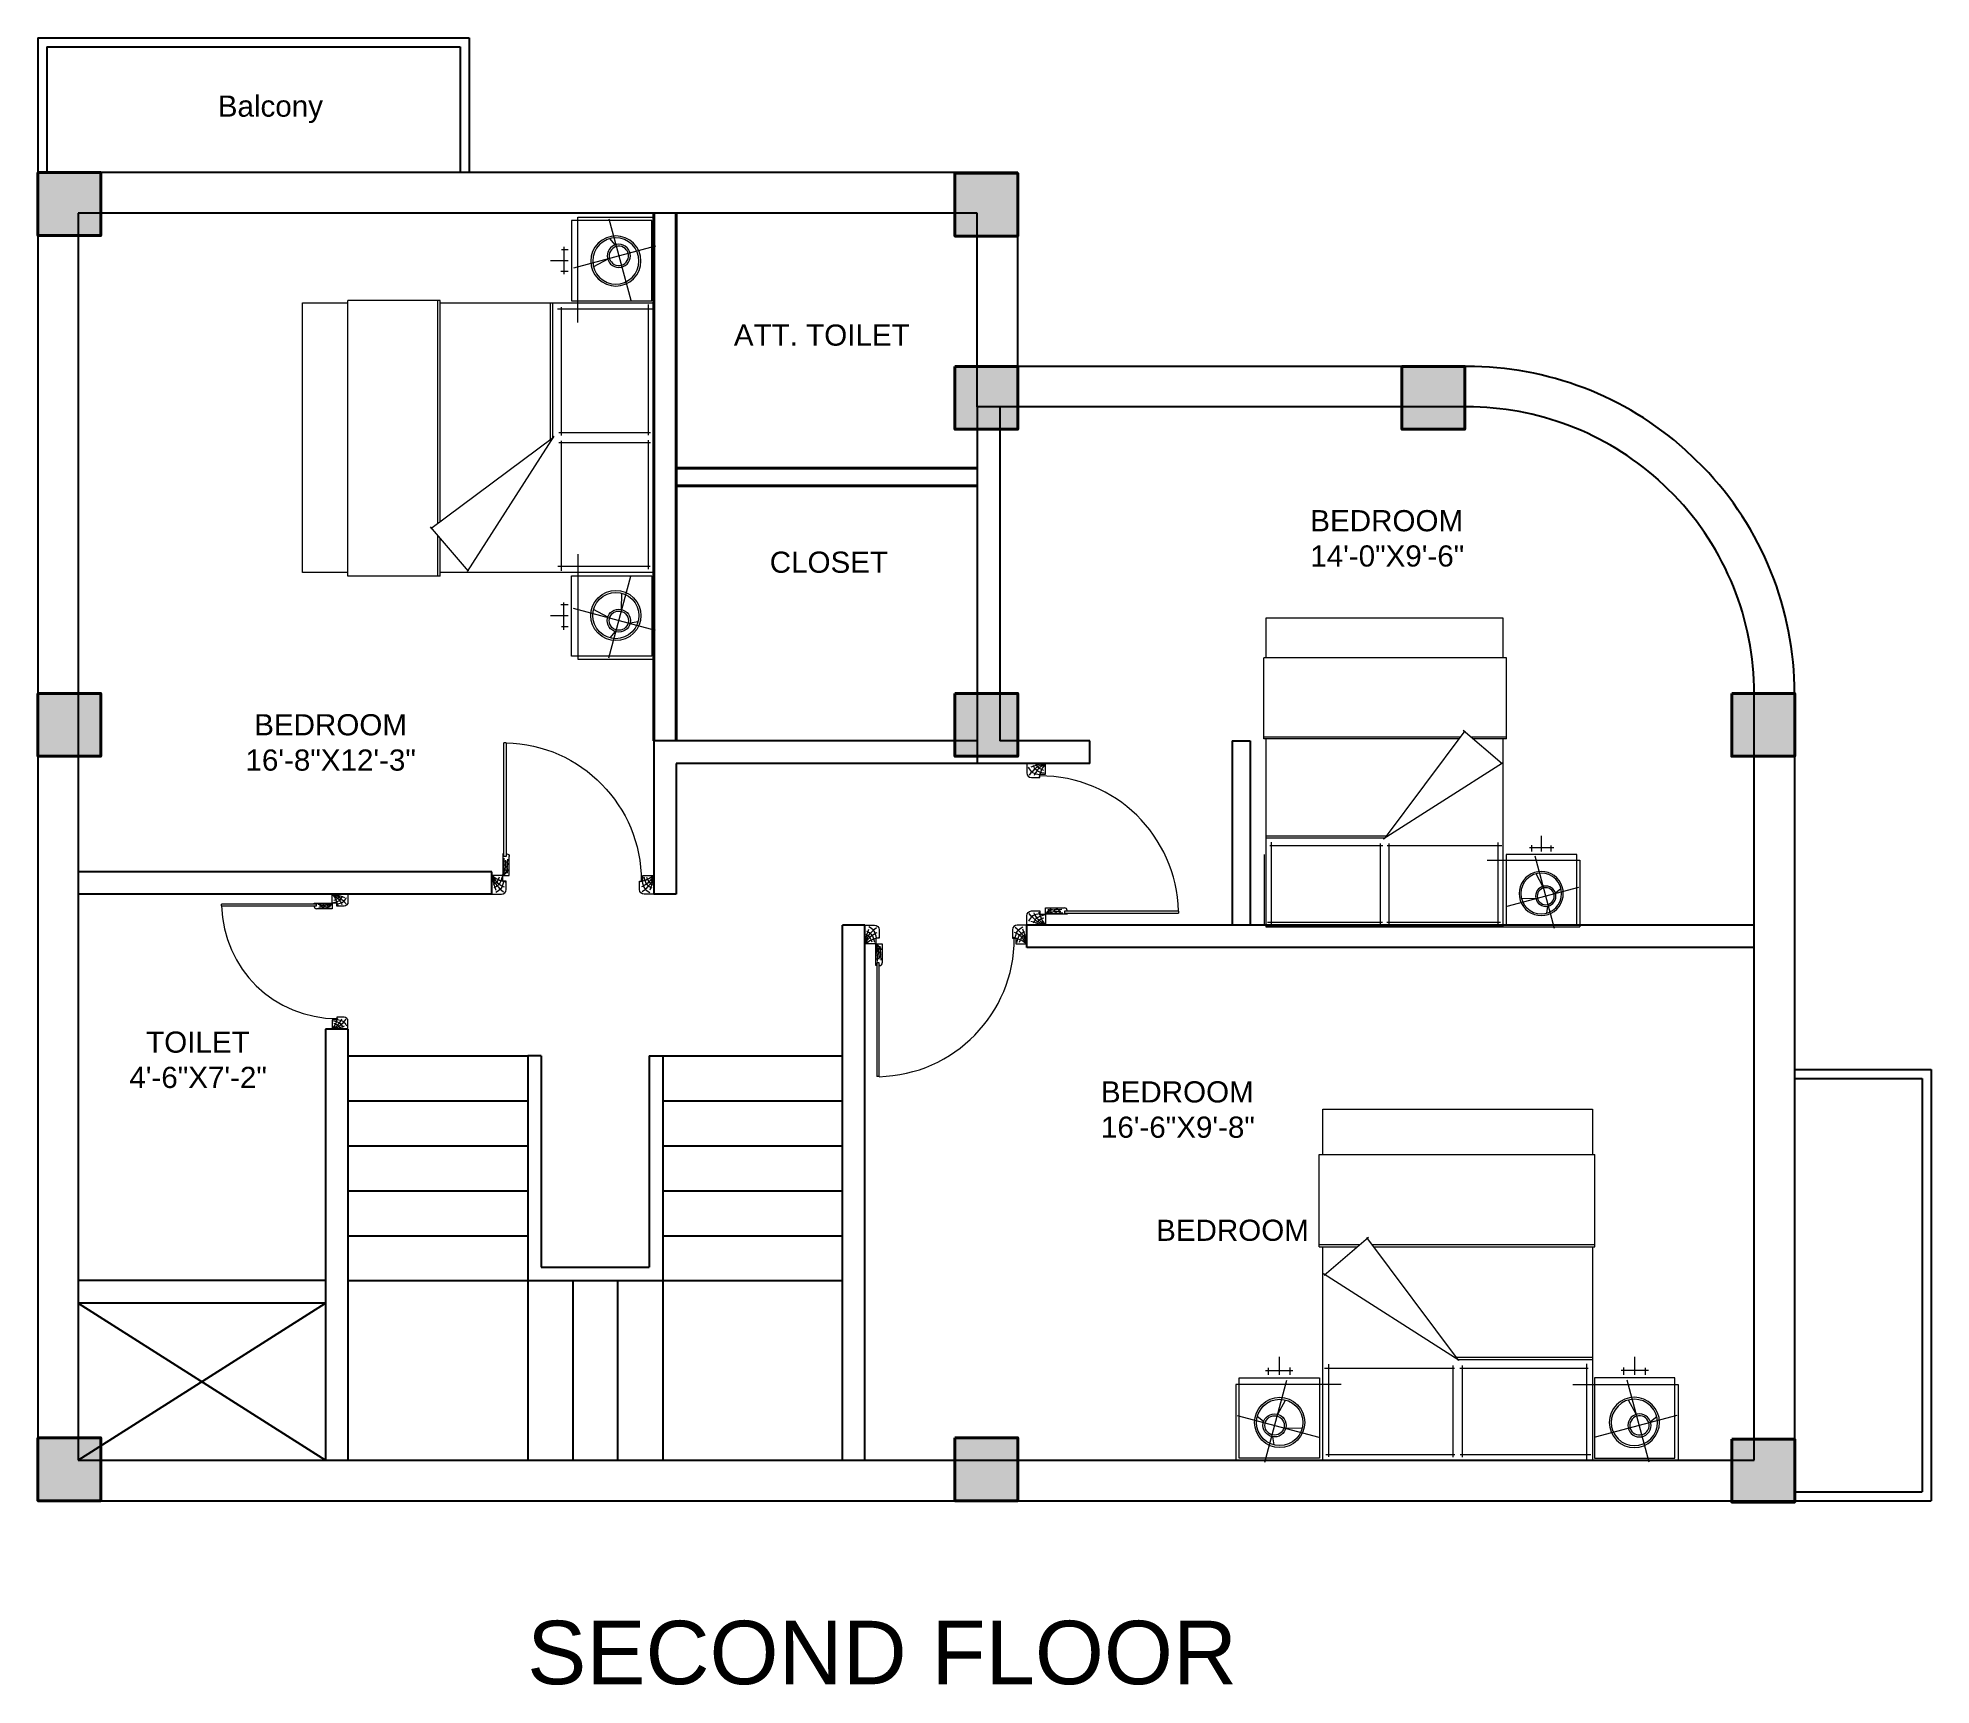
# Model space of a CAD drawing. Header units: inches. Extents: x 5914 to 162157, y -20538 to 282354.
# Drawn here: x 151083.2 to 151504.5, y -13831.6 to -13464.9 of the extents above; entities that cross this region are included whole.
import ezdxf

# ---------------------------------------------------------------- set-up
doc = ezdxf.new("R2010")
doc.units = ezdxf.units.IN
doc.header["$MEASUREMENT"] = 0
for name, color, linetype, lineweight in [('.09', 24, 'Continuous', 9), ('.1', 168, 'Continuous', 13), ('A-FUR', 42, 'Continuous', 5), ('CONC. OUTLINE RA', 150, 'Continuous', 40), ('Furniture', 22, 'Continuous', 13), ('Hatch', 254, 'Continuous', 9)]:
    doc.layers.add(name, color=color, linetype=linetype, lineweight=lineweight)
doc.layers.add('WINDOW+dOOR', color=5, linetype='Continuous')
doc.styles.get("Standard").update_dxf_attribs({"font": 'arial.ttf'})

msp = doc.modelspace()

# ---------------------------------------------------------------- texts
at = {"attachment_point": 1}
for s, width, gutter_width, insert, char_height in [('Balcony', 45.2655, 23.55, (151123.23, -13477.72), 4.711), ('\\pi3.13681;ATT. TOILET', 45.2655, 23.55, (151234.93, -13528.69), 4.7109), ('BEDROOM\\P14\'-0"X9\'-6"', 45.2655, 23.55, (151366.33, -13570.01), 4.7109), ('\\pi9.69705;CLOSET', 45.2655, 23.55, (151236.35, -13579.25), 4.7109), ('\\pi6.12049;BEDROOM\\P\\pi4.186;16\'-8"X12\'-3"', 45.2655, 23.55, (151125.21, -13615.44), 4.7109), ('\\pi11.25718;TOILET\\P\\pi7.52959;4\'-6"X7\'-2"', 45.2655, 23.55, (151096.03, -13686.08), 4.7109), ('BEDROOM\\P16\'-6"X9\'-8"', 45.2655, 23.55, (151319.74, -13697.16), 4.7109), ('BEDROOM', 45.2655, 23.55, (151332.02, -13727.96), 4.711), ('SECOND FLOOR', 247.1583, 70.66, (151192.07, -13817.24), 14.1327)]:
    msp.add_mtext_dynamic_manual_height_columns(s, width=width, gutter_width=gutter_width, heights=[0], dxfattribs=dict(at, insert=insert, char_height=char_height))

# ---------------------------------------------------------------- blocks, each defined once
blk = doc.blocks.new('A$C2A650008')
at = {"layer": 'A-FUR'}
for p, q in [((-74.11, 13.02), (-90.97, 13.02)), ((-90.97, -6.3), (-90.97, 13.02)), ((-80.98, 12.72), (-85.85, -5.45)), ((-74.11, -10.37), (-74.11, 13.02)), ((-90.52, -5.58), (-90.52, 12.3)), ((-90.52, 12.3), (-72.65, 12.3)), ((-72.65, 12.3), (-72.65, -5.58)), ((-91.38, 6.62), (-73.1, 1.72)), ((-85.74, 4.89), (-87.52, 4.59)), ((-82.37, 6.87), (-81.23, 8.27)), ((-71.92, 5.78), (-70.42, 5.78)), ((-70.96, 6.46), (-70.96, 0.35)), ((-83.76, 1.91), (-83.84, -1.7)), ((-80.74, 3.68), (-77.55, 1.98)), ((-71.92, 3.36), (-67.96, 3.36)), ((-71.92, 0.94), (-70.3, 0.94)), ((-90.97, -6.3), (-43.44, -6.3)), ((-90.97, -6.3), (-90.97, -66.3)), ((-90.97, -6.3), (-70.8, -6.3)), ((-90.97, -66.3), (-90.97, -6.3)), ((-72.65, -5.58), (-90.52, -5.58)), ((-90.18, -7.63), (-69.6, -7.63)), ((-89.76, -35.72), (-89.76, -7)), ((-70.44, -6.69), (-70.44, -35.63)), ((-68.72, -36.65), (-49.48, -6.48)), ((-49.77, -6.59), (-41.27, -16.48)), ((-43.44, -5.48), (-43.44, -13.94)), ((-43.44, -5.48), (-22.87, -5.48)), ((-42.96, -5.48), (-42.96, -14.5)), ((-22.87, -5.48), (-22.87, -66.85)), ((-22.87, -6.3), (-12.84, -6.3)), ((-12.84, -6.3), (-12.84, -66.3)), ((-41.36, -16.06), (-68.68, -36.43)), ((-43.44, -17.62), (-43.44, -66.85)), ((-42.96, -17.26), (-42.96, -66.85)), ((-69.87, -35.22), (-90.25, -35.22)), ((-90.25, -37.39), (-69.87, -37.39)), ((-89.76, -65.95), (-89.76, -36.85)), ((-70.44, -36.77), (-70.44, -65.37)), ((-68.5, -36.25), (-68.5, -66.3)), ((-68.02, -35.78), (-68.02, -66.3)), ((-74.11, -61.97), (-74.11, -85.36)), ((-43.44, -66.3), (-90.97, -66.3)), ((-90.97, -66.3), (-90.97, -85.36)), ((-69.53, -64.97), (-90.74, -64.97)), ((-90.52, -66.76), (-90.52, -84.63)), ((-72.65, -66.76), (-90.52, -66.76)), ((-80.98, -85.05), (-85.85, -66.89)), ((-72.65, -84.63), (-72.65, -66.76)), ((-43.44, -66.85), (-22.87, -66.85)), ((-12.84, -66.3), (-22.87, -66.3)), ((-91.38, -78.96), (-73.1, -74.06)), ((-80.74, -76.02), (-77.55, -74.32)), ((-71.92, -73.28), (-70.3, -73.28)), ((-71.92, -75.7), (-67.96, -75.7)), ((-70.96, -78.79), (-70.96, -72.69)), ((-82.37, -79.2), (-81.23, -80.61)), ((-71.92, -78.11), (-70.42, -78.11)), ((-74.11, -85.36), (-90.97, -85.36)), ((-90.52, -84.63), (-72.65, -84.63))]:
    blk.add_line(p, q, dxfattribs=at)
for centre, major_axis, start_param, end_param in [((-82.54, 3.29), (3.95, 3.95), 6.28318530712061, 12.5663706143002), ((-82.54, 3.29), (-3.64, 3.64), 4.712389, 10.995574), ((-83.2, 4.43), (1.82, 1.82), 3.926993, 10.210178), ((-83.2, 4.43), (-1.52, 1.52), -1.570796, 4.712389)]:
    blk.add_ellipse(centre, major_axis=major_axis, ratio=1, start_param=start_param, end_param=end_param, dxfattribs=at)
at = {"layer": 'A-FUR', "extrusion": (0, 0, -1)}
for centre, major_axis, start_param, end_param in [((-82.54, -75.63), (-3.95, 3.95), 3.141593, 9.424778), ((-82.54, -75.63), (3.64, 3.64), 1.570796326731005, 7.853981633910592), ((-83.2, -76.77), (1.82, 1.82), -0.588961555347947, 5.69422375183164), ((-83.2, -76.77), (-1.52, 1.52), 0.886531, 7.169716)]:
    blk.add_ellipse(centre, major_axis=major_axis, ratio=1, start_param=start_param, end_param=end_param, dxfattribs=at)
blk = doc.blocks.new('30 inch door')
at = {"layer": '.09'}
blk.add_arc((10330.01, 24687.1), 25.67, 91.332, 180, dxfattribs=at)
at = {"layer": '.1'}
for p, q in [((10329.41, 24712.76), (10329.41, 24691.67)), ((10329.41, 24712.76), (10329.81, 24712.76)), ((10329.81, 24691.67), (10329.81, 24712.76)), ((10328.81, 24688.15), (10328.81, 24691.67)), ((10329.29, 24692.15), (10329.41, 24692.15)), ((10329.41, 24692.15), (10329.41, 24691.67)), ((10329.41, 24691.67), (10329.81, 24691.67)), ((10329.41, 24691.67), (10329.81, 24691.67)), ((10329.81, 24691.67), (10329.81, 24692.15)), ((10329.81, 24692.15), (10330.01, 24692.15)), ((10330.01, 24692.15), (10330.01, 24688.15)), ((10302.02, 24688.15), (10302.02, 24684.65)), ((10304.03, 24688.15), (10302.02, 24688.15)), ((10304.03, 24688.15), (10304.03, 24688.15)), ((10304.03, 24687.1), (10304.03, 24688.15)), ((10304.65, 24687.1), (10304.03, 24687.1)), ((10304.65, 24685.52), (10304.65, 24687.1)), ((10330.01, 24688.15), (10328.81, 24688.15)), ((10329.4, 24687.1), (10330.01, 24687.1)), ((10329.4, 24685.52), (10329.4, 24687.1)), ((10330.01, 24687.1), (10330.01, 24688.15)), ((10330.01, 24688.15), (10332.02, 24688.15)), ((10332.02, 24688.15), (10332.02, 24684.65)), ((10302.02, 24684.65), (10303.77, 24684.65)), ((10332.02, 24684.65), (10330.27, 24684.65))]:
    blk.add_line(p, q, dxfattribs=at)
for centre, major_axis, start_param, end_param in [((10329.29, 24691.67), (-0.339, 0.339), 5.497787, 7.068583), ((10303.77, 24685.52), (-0.619, -0.619), 0.785398, 2.356194)]:
    blk.add_ellipse(centre, major_axis=major_axis, ratio=1, start_param=start_param, end_param=end_param, dxfattribs=at)
at = {"layer": '.1', "extrusion": (0, 0, -1)}
blk.add_ellipse((10330.27, 24685.52), major_axis=(-0.619, 0.619), ratio=1, start_param=3.926991, end_param=5.497787, dxfattribs=at)
blk.add_line((10330.01, 24688.15), (10330.01, 24688.15))
at = {"layer": 'Hatch', "lineweight": 0}
for points, knots in [([(10329.9, 24690.9), (10329.69, 24690.85), (10329.25, 24690.74), (10329.1, 24690.31), (10329.02, 24690.08)], [0, 0, 0, 0, 15.424483, 31.99547, 31.99547, 31.99547, 31.99547]), ([(10330.01, 24688.15), (10329.7, 24688.44), (10329.1, 24689.01), (10329.14, 24689.82), (10329.09, 24691.13)], [0, 0, 0, 0, 30.296971, 58.529009, 58.529009, 58.529009, 58.529009]), ([(10330.01, 24688.15), (10329.86, 24688.5), (10329.47, 24689.39), (10329.44, 24690.38), (10329.42, 24690.98)], [0, 0, 0, 0, 28.413311, 72.750806, 72.750806, 72.750806, 72.750806]), ([(10330.01, 24688.15), (10329.93, 24688.7), (10329.77, 24689.76), (10329.75, 24690.84), (10329.74, 24691.37)], [0, 0, 0, 0, 41.50394, 80.765622, 80.765622, 80.765622, 80.765622]), ([(10302.02, 24688.15), (10302.05, 24687.95), (10302.17, 24687.01), (10302.48, 24686.12), (10302.72, 24685.42)], [0, 0, 0, 0, 17.459471, 80.67073, 80.67073, 80.67073, 80.67073]), ([(10302.02, 24688.15), (10302.41, 24687.86), (10303.15, 24687.31), (10304.04, 24687.05), (10304.45, 24686.93)], [0, 0, 0, 0, 41.503939, 78.170205, 78.170205, 78.170205, 78.170205]), ([(10302.02, 24688.15), (10302.45, 24687.5), (10303.05, 24686.59), (10304.02, 24686.14), (10304.29, 24686.01)], [0, 0, 0, 0, 64.705486, 90.408952, 90.408952, 90.408952, 90.408952]), ([(10302.02, 24688.15), (10302.13, 24687.79), (10302.35, 24687.1), (10302.97, 24686.1), (10304.18, 24685.07)], [0, 0, 0, 0, 30.296971, 58.529009, 58.529009, 58.529009, 58.529009]), ([(10303.35, 24687.82), (10303.2, 24687.43), (10302.98, 24686.82), (10302.44, 24686.51), (10302.25, 24686.4)], [0, 0, 0, 0, 34.642749, 52.790216, 52.790216, 52.790216, 52.790216]), ([(10303.86, 24687.89), (10303.73, 24687.32), (10303.52, 24686.4), (10302.7, 24686), (10302.39, 24685.85)], [0, 0, 0, 0, 47.051669, 75.417188, 75.417188, 75.417188, 75.417188]), ([(10304.15, 24687.01), (10304.07, 24686.57), (10303.9, 24685.69), (10303.13, 24685.22), (10302.75, 24684.98)], [0, 0, 0, 0, 36.886594, 73.591637, 73.591637, 73.591637, 73.591637]), ([(10330.01, 24688.15), (10329.8, 24688.26), (10329.35, 24688.51), (10329.11, 24688.97), (10328.99, 24689.22)], [0, 0, 0, 0, 17.459472, 37.737029, 37.737029, 37.737029, 37.737029]), ([(10329.92, 24690.24), (10329.72, 24690.12), (10329.23, 24689.84), (10329.13, 24689.27), (10329.07, 24688.95)], [0, 0, 0, 0, 17.254821, 40.319618, 40.319618, 40.319618, 40.319618]), ([(10329.9, 24689.44), (10329.59, 24689.24), (10329.23, 24689.01), (10329.2, 24688.63), (10329.2, 24688.58)], [0, 0, 0, 0, 24.633819, 28.489546, 28.489546, 28.489546, 28.489546]), ([(10332.02, 24688.15), (10331.63, 24687.86), (10330.89, 24687.31), (10330.01, 24687.05), (10329.59, 24686.93)], [0, 0, 0, 0, 41.503939, 78.170205, 78.170205, 78.170205, 78.170205]), ([(10332.02, 24688.15), (10331.59, 24687.5), (10330.99, 24686.59), (10330.03, 24686.14), (10329.75, 24686.01)], [0, 0, 0, 0, 64.705486, 90.408952, 90.408952, 90.408952, 90.408952]), ([(10332.02, 24688.15), (10331.91, 24687.79), (10331.69, 24687.1), (10331.07, 24686.1), (10329.87, 24685.07)], [0, 0, 0, 0, 30.296971, 58.529009, 58.529009, 58.529009, 58.529009]), ([(10329.89, 24687.01), (10329.98, 24686.57), (10330.14, 24685.69), (10330.91, 24685.22), (10331.29, 24684.98)], [0, 0, 0, 0, 36.886594, 73.591637, 73.591637, 73.591637, 73.591637]), ([(10330.18, 24687.89), (10330.31, 24687.32), (10330.52, 24686.4), (10331.35, 24686), (10331.66, 24685.85)], [0, 0, 0, 0, 47.051669, 75.417188, 75.417188, 75.417188, 75.417188]), ([(10330.7, 24687.82), (10330.84, 24687.43), (10331.06, 24686.82), (10331.61, 24686.51), (10331.8, 24686.4)], [0, 0, 0, 0, 34.642749, 52.790216, 52.790216, 52.790216, 52.790216]), ([(10332.02, 24688.15), (10332, 24687.95), (10331.87, 24687.01), (10331.56, 24686.12), (10331.32, 24685.42)], [0, 0, 0, 0, 17.459471, 80.67073, 80.67073, 80.67073, 80.67073])]:
    blk.add_open_spline(points, degree=3, knots=knots, dxfattribs=at)
blk = doc.blocks.new('COLUMN')
at = {"layer": 'CONC. OUTLINE RA', "transparency": 33554687}
h = blk.add_hatch(color=256, dxfattribs=at)
h.dxf.hatch_style = 1
h.paths.add_polyline_path([(148062.93, -13130.45), (148076.93, -13130.45), (148076.93, -13116.45), (148062.93, -13116.45)])
at = {"layer": 'CONC. OUTLINE RA'}
blk.add_lwpolyline([(148062.93, -13116.45), (148076.93, -13116.45), (148076.93, -13130.45), (148062.93, -13130.45)], close=True, dxfattribs=at)

# ---------------------------------------------------------------- linework, layer by layer
for p, q in [((151083.2, -13464.89), (151179.2, -13464.89)), ((151083.2, -13464.89), (151083.2, -13494.89)), ((151085.2, -13466.89), (151177.2, -13466.89)), ((151085.2, -13466.89), (151085.2, -13494.89)), ((151177.2, -13466.89), (151177.2, -13494.89)), ((151179.2, -13464.89), (151179.2, -13494.89)), ((151301.24, -13494.89), (151083.2, -13494.89)), ((151083.2, -13494.89), (151083.2, -13790.52)), ((151301.24, -13538.03), (151301.24, -13494.89)), ((151292.24, -13503.89), (151092.2, -13503.89)), ((151092.2, -13503.89), (151092.2, -13781.52)), ((151292.24, -13547.03), (151292.24, -13503.89)), ((151401.17, -13538.03), (151301.24, -13538.03)), ((151401.17, -13547.03), (151292.24, -13547.03)), ((151292.24, -13547.03), (151292.24, -13626.39)), ((151297.24, -13547.03), (151297.24, -13621.39)), ((151453.78, -13560.42), (151449.78, -13556.56)), ((151447.53, -13566.9), (151443.54, -13563.04)), ((151465.12, -13781.52), (151465.12, -13610.84)), ((151474.12, -13790.52), (151474.12, -13610.84)), ((151220.24, -13621.39), (151220.24, -13655.52)), ((151292.24, -13621.39), (151220.24, -13621.39)), ((151317.24, -13621.39), (151297.24, -13621.39)), ((151317.24, -13626.39), (151317.24, -13621.39)), ((151348.97, -13621.39), (151348.97, -13662.39)), ((151348.97, -13621.39), (151352.97, -13621.39)), ((151352.97, -13621.39), (151352.97, -13662.39)), ((151225.24, -13626.39), (151225.24, -13655.52)), ((151292.24, -13626.39), (151225.24, -13626.39)), ((151317.24, -13626.39), (151292.24, -13626.39)), ((151184.24, -13650.52), (151092.2, -13650.52)), ((151184.24, -13655.52), (151184.24, -13650.52)), ((151152.2, -13655.52), (151092.2, -13655.52)), ((151184.24, -13655.52), (151152.2, -13655.52)), ((151225.24, -13655.52), (151220.24, -13655.52)), ((151262.24, -13781.52), (151262.24, -13662.39)), ((151267.24, -13662.39), (151262.24, -13662.39)), ((151267.24, -13781.52), (151267.24, -13662.39)), ((151465.12, -13662.39), (151303.24, -13662.39)), ((151303.24, -13667.39), (151303.24, -13662.39)), ((151465.12, -13667.39), (151303.24, -13667.39)), ((151147.2, -13685.52), (151147.2, -13781.52)), ((151152.2, -13685.52), (151147.2, -13685.52)), ((151152.2, -13685.52), (151152.2, -13781.52)), ((151152.2, -13691.52), (151192.2, -13691.52)), ((151192.2, -13691.52), (151192.2, -13781.52)), ((151195.2, -13691.52), (151192.2, -13691.52)), ((151195.2, -13691.52), (151195.2, -13738.52)), ((151219.24, -13691.52), (151219.24, -13738.52)), ((151219.24, -13691.52), (151222.24, -13691.52)), ((151222.24, -13691.52), (151222.24, -13781.52)), ((151222.24, -13691.52), (151262.24, -13691.52)), ((151474.12, -13694.52), (151504.48, -13694.52)), ((151504.48, -13694.52), (151504.48, -13790.52)), ((151474.12, -13696.52), (151502.48, -13696.52)), ((151502.48, -13696.52), (151502.48, -13788.52)), ((151152.2, -13701.52), (151192.2, -13701.52)), ((151222.24, -13701.52), (151262.24, -13701.52)), ((151152.2, -13711.52), (151192.2, -13711.52)), ((151222.24, -13711.52), (151262.24, -13711.52)), ((151152.2, -13721.52), (151192.2, -13721.52)), ((151222.24, -13721.52), (151262.24, -13721.52)), ((151152.2, -13731.52), (151192.2, -13731.52)), ((151222.24, -13731.52), (151262.24, -13731.52)), ((151147.2, -13741.52), (151092.2, -13741.52)), ((151152.2, -13741.52), (151222.24, -13741.52)), ((151195.2, -13738.52), (151219.24, -13738.52)), ((151202.2, -13741.52), (151202.2, -13781.52)), ((151212.2, -13741.52), (151212.2, -13781.52)), ((151212.2, -13741.52), (151212.2, -13781.52)), ((151222.24, -13741.52), (151262.24, -13741.52)), ((151147.2, -13746.52), (151092.2, -13746.52)), ((151092.2, -13781.52), (151147.2, -13746.52)), ((151092.2, -13746.52), (151147.2, -13781.52)), ((151092.2, -13781.52), (151465.12, -13781.52)), ((151083.2, -13790.52), (151474.12, -13790.52)), ((151474.12, -13788.52), (151502.48, -13788.52)), ((151474.12, -13790.52), (151504.48, -13790.52))]:
    msp.add_line(p, q)
for radius, start, end in [(72.9, 48.222, 90.0319), (63.9, 48.222, 90.0319), (72.9, 0.0749, 43.8577), (63.9, 0.0749, 43.8577)]:
    msp.add_arc((151401.21, -13610.93), radius, start, end)
at = {"layer": 'A-FUR'}
for p, q in [((151356.47, -13594.03), (151356.47, -13602.86)), ((151409.27, -13594.03), (151356.47, -13594.03)), ((151409.27, -13602.86), (151409.27, -13594.03)), ((151409.99, -13602.86), (151355.99, -13602.86)), ((151355.99, -13620.96), (151355.99, -13602.86)), ((151409.99, -13620.96), (151409.99, -13602.86)), ((151400.69, -13619.13), (151382.77, -13643.17)), ((151409.02, -13626.52), (151400.32, -13619.04)), ((151399.64, -13620.53), (151355.99, -13620.53)), ((151399.32, -13620.96), (151355.99, -13620.96)), ((151356.47, -13620.96), (151356.47, -13662.78)), ((151409.99, -13620.53), (151402.06, -13620.53)), ((151409.99, -13620.96), (151402.55, -13620.96)), ((151409.27, -13662.78), (151409.27, -13620.96)), ((151382.57, -13643.2), (151409.12, -13626.27)), ((151383.34, -13642.59), (151356.47, -13642.59)), ((151382.92, -13643.01), (151356.47, -13643.01)), ((151382.46, -13644.71), (151357.3, -13644.71)), ((151357.64, -13643.92), (151357.64, -13662.58)), ((151381.92, -13662.15), (151381.92, -13644.21)), ((151408.93, -13644.71), (151383.46, -13644.71)), ((151383.83, -13644.21), (151383.83, -13662.15)), ((151408.1, -13662.09), (151408.1, -13643.98)), ((151409.27, -13662.78), (151409.27, -13645.03)), ((151415.65, -13646.02), (151415.65, -13644.59)), ((151417.78, -13646.02), (151417.78, -13642.54)), ((151419.9, -13646.02), (151419.9, -13644.7)), ((151356.07, -13646.66), (151356.07, -13662.39)), ((151405.69, -13647.95), (151426.28, -13647.95)), ((151409.91, -13646.66), (151409.91, -13662.39)), ((151425.64, -13646.66), (151409.91, -13646.66)), ((151420.5, -13645.17), (151415.13, -13645.17)), ((151420.65, -13663.14), (151416.34, -13647.06)), ((151425.64, -13662.39), (151425.64, -13646.66)), ((151426.28, -13647.95), (151426.28, -13662.78)), ((151418.06, -13653.78), (151416.57, -13650.97)), ((151426.01, -13653.99), (151410.03, -13658.28)), ((151416.5, -13656.43), (151413.33, -13656.51)), ((151420.86, -13655.21), (151422.1, -13654.21)), ((151356.79, -13661.72), (151382.39, -13661.72)), ((151383.39, -13661.72), (151408.66, -13661.72)), ((151419.13, -13658.18), (151418.86, -13659.75)), ((151409.27, -13662.78), (151356.47, -13662.78)), ((151356.47, -13662.78), (151409.27, -13662.78)), ((151409.27, -13662.78), (151426.28, -13662.78)), ((151409.91, -13662.39), (151425.64, -13662.39))]:
    msp.add_line(p, q, dxfattribs=at)
at = {"layer": 'A-FUR', "extrusion": (0, 0, -1)}
for centre, major_axis, start_param, end_param in [((151417.72, -13655.36), (3.47, 3.47), 6.28318530712061, 12.5663706143002), ((151417.72, -13655.36), (3.21, -3.21), 4.712389, 10.995574), ((151418.72, -13655.95), (1.6, 1.6), 3.926993, 10.210178), ((151418.72, -13655.95), (1.34, -1.34), -1.570796, 4.712389)]:
    msp.add_ellipse(centre, major_axis=major_axis, ratio=1, start_param=start_param, end_param=end_param, dxfattribs=at)
at = {"layer": 'CONC. OUTLINE RA'}
for p, q in [((151220.24, -13621.39), (151220.24, -13503.89)), ((151225.24, -13621.39), (151225.24, -13503.89)), ((151225.24, -13560.64), (151292.24, -13560.64)), ((151225.24, -13564.64), (151292.24, -13564.64))]:
    msp.add_line(p, q, dxfattribs=at)

# ---------------------------------------------------------------- block references
for p in [(3020.27, -378.44), (3224.31, -378.58), (3224.31, -421.58), (3323.78, -421.58), (3020.27, -494.37), (3224.31, -494.37), (3397.19, -494.37), (3020.27, -660.07), (3224.31, -660.07), (3397.19, -660.39)]:
    msp.add_blockref('COLUMN', p, dxfattribs=at)
at = {"layer": 'Furniture', "ltscale": 10}
for p, rotation in [((151129.27, -13590.19), 180), ((151362.81, -13690.55), 90)]:
    msp.add_blockref('A$C2A650008', p, dxfattribs=dict(at, rotation=rotation))
at = {"layer": 'WINDOW+dOOR', "extrusion": (0, 0, -1), "yscale": 1.200000004188042, "zscale": -1.200000004184403}
for p, xscale, rotation in [((-163582.67, -43277.1), 1.200000004184403, 359.9999959285857), ((-121681.66, -1263.97), -1.200000004184403, 89.9999965754651), ((-163665.66, 15959.19), -1.200000004184403, 179.9999965754651)]:
    msp.add_blockref('30 inch door', p, dxfattribs=dict(at, xscale=xscale, rotation=rotation))
at = {"layer": 'WINDOW+dOOR', "extrusion": (0, 0, -1), "xscale": -1, "zscale": -1.00000000348675, "rotation": 270}
msp.add_blockref('30 inch door', (-175836.85, -23987.54), dxfattribs=at)

msp.set_redraw_order([(e.dxf.handle, doc.entitydb.next_handle()) for e in msp.query("TEXT MTEXT ATTDEF DIMENSION ARC_DIMENSION")])  # texts and dimensions are drawn at this point

doc.saveas('drawing.dxf')
